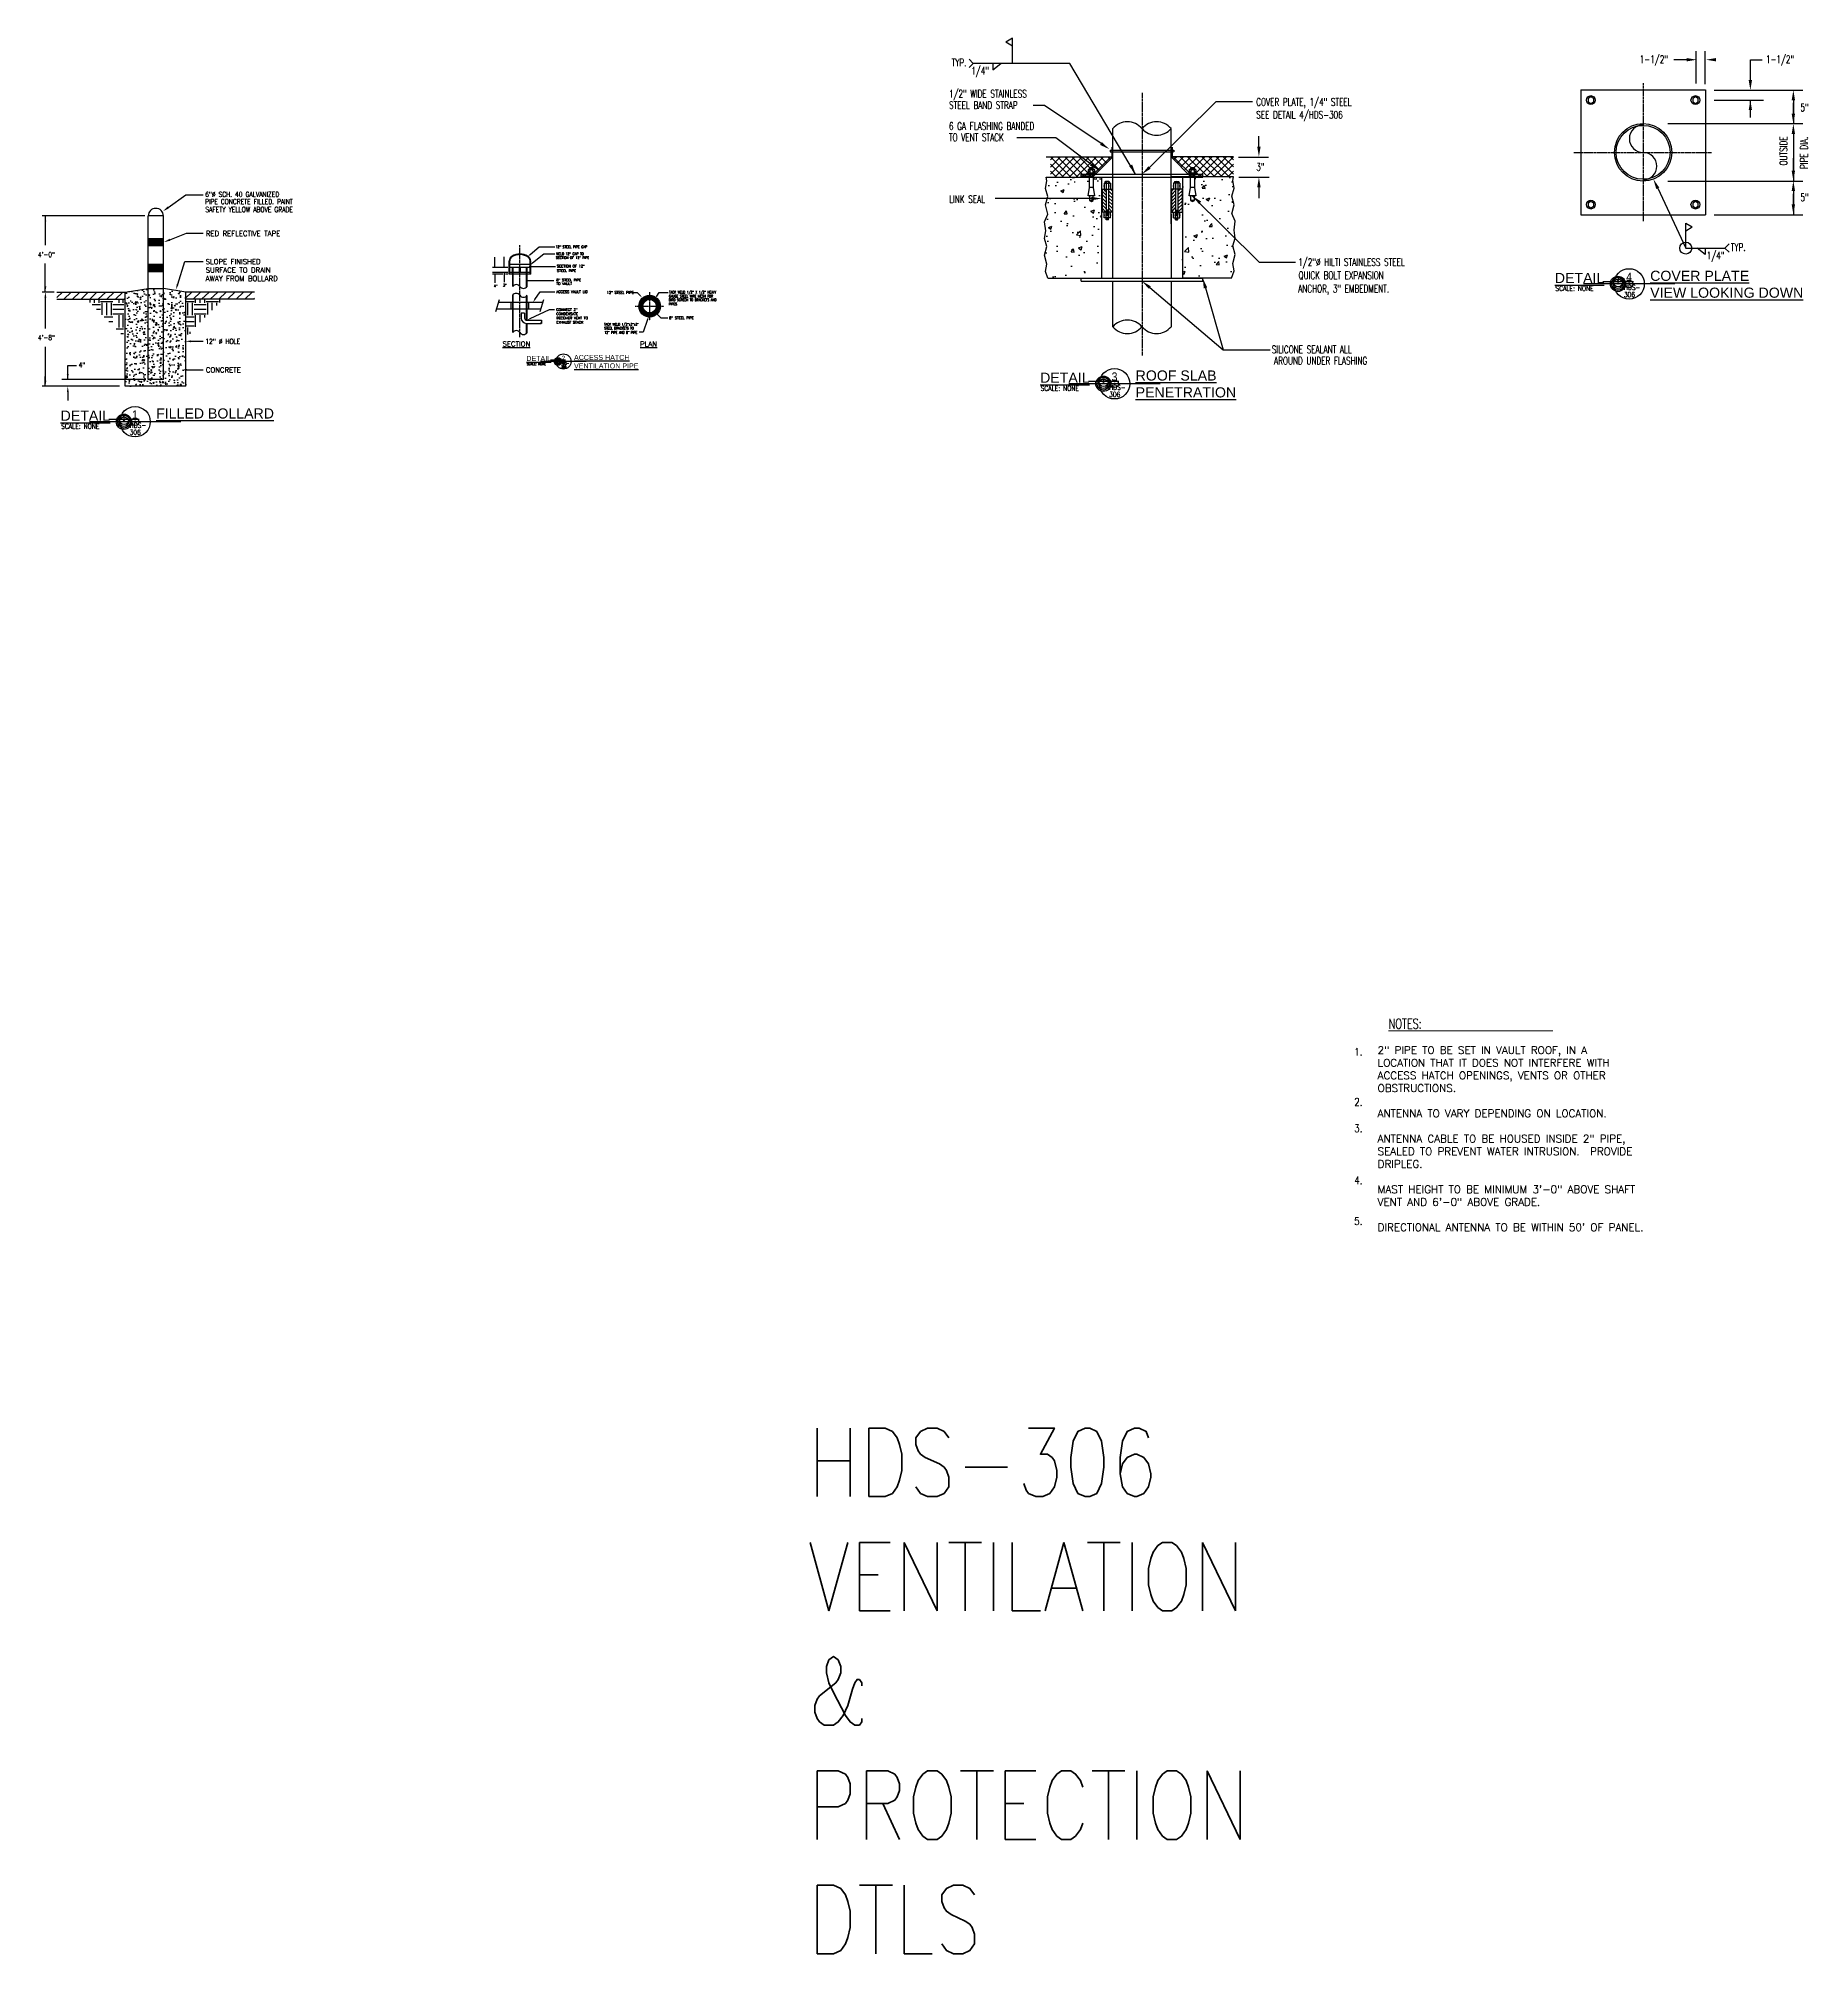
# Model space of a CAD drawing. Header units: inches. Extents: x 1657 to 4403, y -356 to 1083.
# Drawn here: x 3354 to 4403, y -356 to 779 of the extents above; entities outside this region: 2.
import ezdxf
from ezdxf.enums import TextEntityAlignment as Align

# ---------------------------------------------------------------- set-up
doc = ezdxf.new("R2010")
doc.units = ezdxf.units.IN
doc.header["$MEASUREMENT"] = 0
for name, pattern in [('CENTER', [2, 1.25, -0.25, 0.25, -0.25]), ('CENTER2', [1.125, 0.75, -0.125, 0.125, -0.125]), ('MCENTER_050%', [0.025, 0.016, -0.003, 0.003, -0.003]), ('MDASH17', [0.09375, 0.0625, -0.03125])]:
    doc.linetypes.add(name, pattern=pattern)
for name, color, linetype in [('C-NOTE', 7, 'Continuous'), ('CONCRETE', 7, 'Continuous'), ('DT-HVSO', 150, 'Continuous'), ('EX ASPHALT', 253, 'Continuous'), ('FH-TITLES', 7, 'Continuous'), ('FH-TITLES @ 1', 7, 'Continuous'), ('FH-TITLES @ 24', 7, 'Continuous'), ('FH-TITLES @ 30', 7, 'Continuous'), ('FH-TITLES @ 32', 7, 'Continuous'), ('FH-TITLES @ 40', 7, 'Continuous'), ('FH-TITLES @ 48', 7, 'Continuous'), ('FH-TITLES @ 96', 7, 'Continuous'), ('HATCH', 251, 'Continuous'), ('M-PIPE-CL', 253, 'MCENTER_050%'), ('MEXIST', 214, 'MDASH17'), ('MU-NOTES', 11, 'Continuous'), ('S-TEXT', 4, 'Continuous'), ('UTILIDOR', 164, 'Continuous')]:
    doc.layers.add(name, color=color, linetype=linetype)
doc.layers.add('VENT-N', color=7, linetype='Continuous', lineweight=25)
doc.styles.add('3_32', font='romans.shx', dxfattribs={"width": 0.8})
doc.styles.add('BOLD', font='arial.ttf')
doc.styles.add('ROMAND', font='ROMAND.SHX')
doc.styles.add('RomanS', font='romans.shx')
doc.styles.add('RomanS_not anno', font='romans.shx', dxfattribs={"width": 0.85})
doc.styles.get("Standard").update_dxf_attribs({"font": 'romans.shx'})
doc.dimstyles.get("Standard").update_dxf_attribs({"dimtxt": 0.18, "dimasz": 0.18, "dimexe": 0.18, "dimexo": 0.0625, "dimgap": 0.09, "dimtad": 0, "dimtih": 1, "dimtoh": 1, "dimdec": 4, "dimzin": 0, "dimdsep": 46, "dimtxsty": 'Standard', "dimcen": 0.09, "dimadec": 0, "dimazin": 0, "dimtfac": 1, "dimtdec": 4, "dimtofl": 0, "dimtmove": 0, "dimatfit": 3, "dimfxl": 1, "dimtolj": 1, "dimtzin": 0, "dimarcsym": 0})
pattern_1 = [(45, (3353.8308, 310.1184), (-0.3535534, 0.3535534), []), (135, (3353.8308, 310.1184), (-0.3535534, -0.3535534), [])]
pattern_2 = [(50, (1847.09, -826.856), (21.5178, -1.88256), [2.25, -24.75]), (355, (1847.09, -826.856), (-4.16254, 22.56576), [1.8, -19.8]), (100.4514, (1848.884, -827.013), (17.35528, 20.68319), [1.9122, -21.03426]), (46.1842, (1847.09, -820.856), (32.01723, -4.96557), [3.375, -37.125]), (96.6356, (1849.76, -821.27), (28.03988, 29.22354), [2.8683, -31.5514]), (351.1842, (1847.09, -820.856), (28.03986, 29.22356), [2.7, -29.7]), (21, (1850.09, -822.356), (17.90721, -12.07857), [2.25, -24.75]), (326, (1850.09, -822.356), (7.29946, 21.7545), [1.8, -19.8]), (71.4514, (1851.583, -823.363), (25.20668, 9.67591), [1.9122, -21.03426]), (37.5, (1847.091, -826.856), (0.364796, 9.986816), [0, -19.56, 0, -20.1, 0, -19.875]), (7.5, (1847.091, -826.856), (7.892086, 11.83235), [0, -11.46, 0, -19.11, 0, -7.575]), (327.5, (1840.401, -826.856), (16.014673, -0.676646), [0, -7.5, 0, -23.4, 0, -31.05]), (317.5, (1837.401, -826.856), (17.495585, 3.00315), [0, -9.75, 0, -15.54, 0, -22.05])]

# ---------------------------------------------------------------- blocks, each defined once
blk = doc.blocks.new('Subtitle_Ref_Bubble')
at = {"linetype": 'ByBlock', "lineweight": -2}
blk.add_line((9.03, 0), (-9.03, 0), dxfattribs=at)
blk.add_circle((0, 0), 3.01, dxfattribs=at)
at = {"linetype": 'ByBlock', "lineweight": -2, "style": 'BOLD', "width": 0.85}
blk.add_attdef('NUMBER', text='', height=1, dxfattribs=at).set_placement((0, 0.5), align=Align.CENTER)
at = {"linetype": 'ByBlock', "lineweight": -2, "style": 'RomanS_not anno', "width": 0.85}
blk.add_attdef('SHEET', text='', height=0.75, dxfattribs=at).set_placement((0, -0.5), align=Align.TOP_CENTER)
blk = doc.blocks.new('*U25')
at = {"layer": 'FH-TITLES @ 1'}
ref = blk.add_blockref('Subtitle_Ref_Bubble', (3404.8, 552.1), dxfattribs=dict(at, xscale=0.03125, yscale=0.03125, zscale=0.03125))
ref.add_attrib('NUMBER', '1', dxfattribs={"layer": '0', "color": 0, "linetype": 'ByBlock', "lineweight": -2, "height": 0.0547, "style": 'BOLD', "width": 0.85}).set_placement((3404.8, 552.1), align=Align.CENTER)
at = {"layer": 'FH-TITLES @ 24'}
ref = blk.add_blockref('Subtitle_Ref_Bubble', (3411.4, 552.1), dxfattribs=dict(at, xscale=0.75, yscale=0.75, zscale=0.75))
ref.add_attrib('NUMBER', '1', dxfattribs={"layer": '0', "color": 0, "linetype": 'ByBlock', "lineweight": -2, "height": 1.31, "style": 'BOLD', "width": 0.85}).set_placement((3411.4, 552.5), align=Align.CENTER)
at = {"layer": 'FH-TITLES @ 30'}
ref = blk.add_blockref('Subtitle_Ref_Bubble', (3404.8, 552.1), dxfattribs=dict(at, xscale=0.9375, yscale=0.9375, zscale=0.9375))
ref.add_attrib('NUMBER', '1', dxfattribs={"layer": '0', "color": 0, "linetype": 'ByBlock', "lineweight": -2, "height": 1.64, "style": 'BOLD', "width": 0.85}).set_placement((3404.8, 552.6), align=Align.CENTER)
at = {"layer": 'FH-TITLES @ 32'}
ref = blk.add_blockref('Subtitle_Ref_Bubble', (3404.9, 553.4), dxfattribs=at)
ref.add_attrib('NUMBER', '1', dxfattribs={"layer": '0', "color": 0, "linetype": 'ByBlock', "lineweight": -2, "height": 1.75, "style": 'BOLD', "width": 0.85}).set_placement((3404.9, 553.9), align=Align.CENTER)
at = {"layer": 'FH-TITLES @ 40'}
ref = blk.add_blockref('Subtitle_Ref_Bubble', (3404.8, 552.1), dxfattribs=dict(at, xscale=1.25, yscale=1.25, zscale=1.25))
ref.add_attrib('NUMBER', '1', dxfattribs={"layer": '0', "color": 0, "linetype": 'ByBlock', "lineweight": -2, "height": 2.19, "style": 'BOLD', "width": 0.85}).set_placement((3404.8, 552.7), align=Align.CENTER)
at = {"layer": 'FH-TITLES @ 48'}
ref = blk.add_blockref('Subtitle_Ref_Bubble', (3404.8, 552.1), dxfattribs=dict(at, xscale=1.5, yscale=1.5, zscale=1.5))
ref.add_attrib('NUMBER', '1', dxfattribs={"layer": '0', "color": 0, "linetype": 'ByBlock', "lineweight": -2, "height": 2.62, "style": 'BOLD', "width": 0.85}).set_placement((3404.8, 552.9), align=Align.CENTER)
at = {"layer": 'FH-TITLES @ 96'}
ref = blk.add_blockref('Subtitle_Ref_Bubble', (3411.4, 552.1), dxfattribs=dict(at, xscale=3, yscale=3, zscale=3))
ref.add_attrib('NUMBER', '1', dxfattribs={"layer": '0', "color": 0, "linetype": 'ByBlock', "lineweight": -2, "height": 5.25, "style": 'BOLD', "width": 0.85}).set_placement((3411.4, 553.6), align=Align.CENTER)
blk = doc.blocks.new('*U26')
at = {"layer": 'FH-TITLES @ 1'}
ref = blk.add_blockref('Subtitle_Ref_Bubble', (3662.1, 587.8), dxfattribs=dict(at, xscale=0.015625, yscale=0.015625, zscale=0.015625))
ref.add_attrib('NUMBER', '2', dxfattribs={"layer": '0', "color": 0, "linetype": 'ByBlock', "lineweight": -2, "height": 0.0273, "style": 'BOLD', "width": 0.85}).set_placement((3662.1, 587.8), align=Align.CENTER)
at = {"layer": 'FH-TITLES @ 24'}
ref = blk.add_blockref('Subtitle_Ref_Bubble', (3665.4, 587.8), dxfattribs=dict(at, xscale=0.375, yscale=0.375, zscale=0.375))
ref.add_attrib('NUMBER', '2', dxfattribs={"layer": '0', "color": 0, "linetype": 'ByBlock', "lineweight": -2, "height": 0.656, "style": 'BOLD', "width": 0.85}).set_placement((3665.4, 588), align=Align.CENTER)
at = {"layer": 'FH-TITLES @ 30'}
ref = blk.add_blockref('Subtitle_Ref_Bubble', (3662.1, 587.8), dxfattribs=dict(at, xscale=0.46875, yscale=0.46875, zscale=0.46875))
ref.add_attrib('NUMBER', '2', dxfattribs={"layer": '0', "color": 0, "linetype": 'ByBlock', "lineweight": -2, "height": 0.82, "style": 'BOLD', "width": 0.85}).set_placement((3662.1, 588), align=Align.CENTER)
at = {"layer": 'FH-TITLES @ 32'}
ref = blk.add_blockref('Subtitle_Ref_Bubble', (3662.2, 588.5), dxfattribs=dict(at, xscale=0.5, yscale=0.5, zscale=0.5))
ref.add_attrib('NUMBER', '2', dxfattribs={"layer": '0', "color": 0, "linetype": 'ByBlock', "lineweight": -2, "height": 0.875, "style": 'BOLD', "width": 0.85}).set_placement((3662.2, 588.7), align=Align.CENTER)
at = {"layer": 'FH-TITLES @ 40'}
ref = blk.add_blockref('Subtitle_Ref_Bubble', (3662.1, 587.8), dxfattribs=dict(at, xscale=0.625, yscale=0.625, zscale=0.625))
ref.add_attrib('NUMBER', '2', dxfattribs={"layer": '0', "color": 0, "linetype": 'ByBlock', "lineweight": -2, "height": 1.09, "style": 'BOLD', "width": 0.85}).set_placement((3662.1, 588.1), align=Align.CENTER)
at = {"layer": 'FH-TITLES @ 48'}
ref = blk.add_blockref('Subtitle_Ref_Bubble', (3662.1, 587.8), dxfattribs=dict(at, xscale=0.75, yscale=0.75, zscale=0.75))
ref.add_attrib('NUMBER', '2', dxfattribs={"layer": '0', "color": 0, "linetype": 'ByBlock', "lineweight": -2, "height": 1.31, "style": 'BOLD', "width": 0.85}).set_placement((3662.1, 588.2), align=Align.CENTER)
at = {"layer": 'FH-TITLES @ 96'}
ref = blk.add_blockref('Subtitle_Ref_Bubble', (3665.4, 587.8), dxfattribs=dict(at, xscale=1.5, yscale=1.5, zscale=1.5))
ref.add_attrib('NUMBER', '2', dxfattribs={"layer": '0', "color": 0, "linetype": 'ByBlock', "lineweight": -2, "height": 2.62, "style": 'BOLD', "width": 0.85}).set_placement((3665.4, 588.6), align=Align.CENTER)
blk = doc.blocks.new('*U27')
at = {"layer": 'FH-TITLES @ 1'}
ref = blk.add_blockref('Subtitle_Ref_Bubble', (4290.7, 633.8), dxfattribs=dict(at, xscale=0.03125, yscale=0.03125, zscale=0.03125))
ref.add_attrib('NUMBER', '4', dxfattribs={"layer": '0', "color": 0, "linetype": 'ByBlock', "lineweight": -2, "height": 0.0547, "style": 'BOLD', "width": 0.85}).set_placement((4290.7, 633.8), align=Align.CENTER)
at = {"layer": 'FH-TITLES @ 24'}
ref = blk.add_blockref('Subtitle_Ref_Bubble', (4297.3, 633.8), dxfattribs=dict(at, xscale=0.75, yscale=0.75, zscale=0.75))
ref.add_attrib('NUMBER', '4', dxfattribs={"layer": '0', "color": 0, "linetype": 'ByBlock', "lineweight": -2, "height": 1.31, "style": 'BOLD', "width": 0.85}).set_placement((4297.3, 634.1), align=Align.CENTER)
at = {"layer": 'FH-TITLES @ 30'}
ref = blk.add_blockref('Subtitle_Ref_Bubble', (4290.7, 633.8), dxfattribs=dict(at, xscale=0.9375, yscale=0.9375, zscale=0.9375))
ref.add_attrib('NUMBER', '4', dxfattribs={"layer": '0', "color": 0, "linetype": 'ByBlock', "lineweight": -2, "height": 1.64, "style": 'BOLD', "width": 0.85}).set_placement((4290.7, 634.2), align=Align.CENTER)
at = {"layer": 'FH-TITLES @ 32'}
ref = blk.add_blockref('Subtitle_Ref_Bubble', (4290.8, 635.1), dxfattribs=at)
ref.add_attrib('NUMBER', '4', dxfattribs={"layer": '0', "color": 0, "linetype": 'ByBlock', "lineweight": -2, "height": 1.75, "style": 'BOLD', "width": 0.85}).set_placement((4290.8, 635.6), align=Align.CENTER)
at = {"layer": 'FH-TITLES @ 40'}
ref = blk.add_blockref('Subtitle_Ref_Bubble', (4290.7, 633.8), dxfattribs=dict(at, xscale=1.25, yscale=1.25, zscale=1.25))
ref.add_attrib('NUMBER', '4', dxfattribs={"layer": '0', "color": 0, "linetype": 'ByBlock', "lineweight": -2, "height": 2.19, "style": 'BOLD', "width": 0.85}).set_placement((4290.7, 634.4), align=Align.CENTER)
at = {"layer": 'FH-TITLES @ 48'}
ref = blk.add_blockref('Subtitle_Ref_Bubble', (4290.7, 633.8), dxfattribs=dict(at, xscale=1.5, yscale=1.5, zscale=1.5))
ref.add_attrib('NUMBER', '4', dxfattribs={"layer": '0', "color": 0, "linetype": 'ByBlock', "lineweight": -2, "height": 2.62, "style": 'BOLD', "width": 0.85}).set_placement((4290.7, 634.5), align=Align.CENTER)
at = {"layer": 'FH-TITLES @ 96'}
ref = blk.add_blockref('Subtitle_Ref_Bubble', (4297.3, 633.8), dxfattribs=dict(at, xscale=3, yscale=3, zscale=3))
ref.add_attrib('NUMBER', '4', dxfattribs={"layer": '0', "color": 0, "linetype": 'ByBlock', "lineweight": -2, "height": 5.25, "style": 'BOLD', "width": 0.85}).set_placement((4297.3, 635.3), align=Align.CENTER)
blk = doc.blocks.new('*U28')
at = {"layer": 'FH-TITLES @ 1'}
ref = blk.add_blockref('Subtitle_Ref_Bubble', (3985.6, 574.6), dxfattribs=dict(at, xscale=0.03125, yscale=0.03125, zscale=0.03125))
ref.add_attrib('NUMBER', '3', dxfattribs={"layer": '0', "color": 0, "linetype": 'ByBlock', "lineweight": -2, "height": 0.0547, "style": 'BOLD', "width": 0.85}).set_placement((3985.6, 574.6), align=Align.CENTER)
at = {"layer": 'FH-TITLES @ 24'}
ref = blk.add_blockref('Subtitle_Ref_Bubble', (3992.2, 574.6), dxfattribs=dict(at, xscale=0.75, yscale=0.75, zscale=0.75))
ref.add_attrib('NUMBER', '3', dxfattribs={"layer": '0', "color": 0, "linetype": 'ByBlock', "lineweight": -2, "height": 1.31, "style": 'BOLD', "width": 0.85}).set_placement((3992.2, 575), align=Align.CENTER)
at = {"layer": 'FH-TITLES @ 30'}
ref = blk.add_blockref('Subtitle_Ref_Bubble', (3985.6, 574.6), dxfattribs=dict(at, xscale=0.9375, yscale=0.9375, zscale=0.9375))
ref.add_attrib('NUMBER', '3', dxfattribs={"layer": '0', "color": 0, "linetype": 'ByBlock', "lineweight": -2, "height": 1.64, "style": 'BOLD', "width": 0.85}).set_placement((3985.6, 575.1), align=Align.CENTER)
at = {"layer": 'FH-TITLES @ 32'}
ref = blk.add_blockref('Subtitle_Ref_Bubble', (3985.7, 575.9), dxfattribs=at)
ref.add_attrib('NUMBER', '3', dxfattribs={"layer": '0', "color": 0, "linetype": 'ByBlock', "lineweight": -2, "height": 1.75, "style": 'BOLD', "width": 0.85}).set_placement((3985.7, 576.4), align=Align.CENTER)
at = {"layer": 'FH-TITLES @ 40'}
ref = blk.add_blockref('Subtitle_Ref_Bubble', (3985.6, 574.6), dxfattribs=dict(at, xscale=1.25, yscale=1.25, zscale=1.25))
ref.add_attrib('NUMBER', '3', dxfattribs={"layer": '0', "color": 0, "linetype": 'ByBlock', "lineweight": -2, "height": 2.19, "style": 'BOLD', "width": 0.85}).set_placement((3985.6, 575.2), align=Align.CENTER)
at = {"layer": 'FH-TITLES @ 48'}
ref = blk.add_blockref('Subtitle_Ref_Bubble', (3985.6, 574.6), dxfattribs=dict(at, xscale=1.5, yscale=1.5, zscale=1.5))
ref.add_attrib('NUMBER', '3', dxfattribs={"layer": '0', "color": 0, "linetype": 'ByBlock', "lineweight": -2, "height": 2.62, "style": 'BOLD', "width": 0.85}).set_placement((3985.6, 575.3), align=Align.CENTER)
at = {"layer": 'FH-TITLES @ 96'}
ref = blk.add_blockref('Subtitle_Ref_Bubble', (3992.2, 574.6), dxfattribs=dict(at, xscale=3, yscale=3, zscale=3))
ref.add_attrib('NUMBER', '3', dxfattribs={"layer": '0', "color": 0, "linetype": 'ByBlock', "lineweight": -2, "height": 5.25, "style": 'BOLD', "width": 0.85}).set_placement((3992.2, 576.1), align=Align.CENTER)

msp = doc.modelspace()

# ---------------------------------------------------------------- hatches: boundary and pattern name
at = {"layer": 'HATCH', "linetype": 'Continuous'}
h = msp.add_hatch(dxfattribs=at)
h.set_pattern_fill('ANSI37', color=256, scale=24, style=0)
h.set_pattern_definition([(135.06132, (5980.2438, -626.0826), (2.1190487, 2.1235895), []), (45.06132, (5980.2438, -626.0826), (2.1235895, -2.1190487), [])])
h.paths.add_polyline_path([(3954.2, 709.1), (3990.6, 709.1), (3978.8, 697.1), (3954.2, 697.1)])
h = msp.add_hatch(dxfattribs=at)
h.set_pattern_fill('ANSI37', color=256, scale=24, style=0)
h.set_pattern_definition([(45, (2038.0958, -628.1922), (-2.1213203, 2.1213203), []), (135, (2038.0958, -628.1922), (-2.1213203, -2.1213203), [])])
h.paths.add_polyline_path([(4062.7, 709.2), (4026.3, 709.2), (4038.2, 697.2), (4062.7, 697.2)])
h = msp.add_hatch(dxfattribs=at)
h.set_pattern_fill('AR-CONC', color=256, scale=3, style=0)
h.set_pattern_definition(pattern_2)
h.paths.add_polyline_path([(3984.5, 697.1), (3951.7, 697.1), (3952, 694.9), (3951.3, 690.4), (3952.7, 685.7), (3951.3, 680.6), (3952.7, 675.1), (3950.6, 670.5), (3951.4, 665.3), (3950.6, 660.7), (3952.1, 656), (3950.6, 650.9), (3952.1, 645.5), (3951.2, 641.1), (3952.7, 637.2), (3984.5, 637.2)])
h = msp.add_hatch(dxfattribs=at)
h.set_pattern_fill('AR-CONC', color=256, scale=3, style=0)
h.set_pattern_definition(pattern_2)
h.paths.add_polyline_path([(4061.7, 675.5), (4063.1, 680.7), (4061.7, 685.8), (4063.1, 690.5), (4062.4, 695.1), (4062.7, 697.2), (4032.5, 697.2), (4032.5, 637.2), (4035.5, 637.2), (4061.6, 637.2), (4063.2, 641.5), (4062.4, 645.8), (4063.8, 651.3), (4062.4, 656.3), (4063.8, 661), (4063.1, 665.6), (4063.8, 670.9)])
h = msp.add_hatch(dxfattribs=at)
h.set_pattern_fill('AR-CONC', color=256, style=0)
h.set_pattern_definition([(50, (3381.807, 334.242), (7.1726, -0.62752), [0.75, -8.25]), (355, (3381.807, 334.242), (-1.38751, 7.52192), [0.6, -6.6]), (100.4514, (3382.405, 334.1895), (5.7851, 6.8944), [0.6374, -7.01142]), (46.1842, (3381.807, 336.242), (10.6724, -1.6552), [1.125, -12.375]), (96.6356, (3382.696, 336.104), (9.34663, 9.74118), [0.9561, -10.51713]), (351.184, (3381.807, 336.242), (9.3466, 9.7412), [0.9, -9.9]), (21, (3382.807, 335.742), (5.96907, -4.02619), [0.75, -8.25]), (326, (3382.807, 335.742), (2.43315, 7.2515), [0.6, -6.6]), (71.4514, (3383.3045, 335.406), (8.40223, 3.2253), [0.6374, -7.01142]), (37.5, (3381.807, 334.2418), (0.121599, 3.328939), [0, -6.52, 0, -6.7, 0, -6.625]), (7.5, (3381.807, 334.242), (2.630695, 3.944117), [0, -3.82, 0, -6.37, 0, -2.525]), (327.5, (3379.577, 334.2418), (5.338224, -0.225549), [0, -2.5, 0, -7.8, 0, -10.35]), (317.5, (3378.577, 334.242), (5.83186, 1.00105), [0, -3.25, 0, -5.18, 0, -7.35])])
h.paths.add_polyline_path([(3441.6, 629), (3426.6, 631), (3420.8, 631), (3405.6, 629), (3405.6, 573.1), (3441.6, 573.1)])
h = msp.add_hatch(dxfattribs=at)
h.set_pattern_fill('ANSI37', color=256, scale=4, style=0)
h.set_pattern_definition(pattern_1)
h.paths.add_polyline_path([(3716.4, 624.9), (3716.4, 626.5, 0.402008), (3710.5, 620.7), (3712.2, 620.7, -0.397322)])
h.paths.add_polyline_path([(3712.2, 620.5), (3710.5, 620.5, 0.402008), (3716.4, 614.6), (3716.4, 616.3, -0.397322)])
h = msp.add_hatch(dxfattribs=at)
h.set_pattern_fill('ANSI37', color=256, scale=4, style=0)
h.set_pattern_definition(pattern_1)
h.paths.add_polyline_path([(3716.6, 626.5), (3716.6, 624.9, -0.397322), (3720.8, 620.7), (3722.5, 620.7, 0.402008)])
h = msp.add_hatch(dxfattribs=at)
h.set_pattern_fill('ANSI37', color=256, scale=4, style=0)
h.set_pattern_definition([(315, (3353.8308, 931.0317), (-0.3535534, -0.3535534), []), (225, (3353.8308, 931.0317), (-0.3535534, 0.3535534), [])])
h.paths.add_polyline_path([(3716.6, 614.6), (3716.6, 616.3, 0.397322), (3720.8, 620.5), (3722.5, 620.5, -0.402008)])

# ---------------------------------------------------------------- linework, layer by layer
at = {"layer": 'C-NOTE', "linetype": 'Continuous'}
for p, q in [((3979.8, 697.7), (3990.6, 708.5)), ((3990.6, 714.8), (3990.6, 708.5)), ((4026.3, 714.8), (4026.3, 708.5)), ((4037.1, 697.7), (4026.3, 708.5))]:
    msp.add_line(p, q, dxfattribs=at)
at = {"layer": 'CONCRETE'}
for p, q in [((3951.7, 709.1), (3991.2, 709.1)), ((4062.7, 709.2), (4025.7, 709.2)), ((3951.3, 690.4), (3952, 694.9)), ((3951.7, 697.1), (3984.5, 697.1)), ((3952, 694.9), (3951.7, 697.1)), ((3984.5, 697.1), (3984.5, 637.2)), ((4062.7, 697.2), (4025.7, 697.2)), ((4032.5, 697.2), (4032.5, 637.2)), ((4062.4, 695.1), (4062.7, 697.2)), ((4063.1, 690.5), (4062.4, 695.1)), ((3952.7, 685.7), (3951.3, 690.4)), ((3951.3, 680.6), (3952.7, 685.7)), ((4061.7, 685.8), (4063.1, 690.5)), ((4063.1, 680.7), (4061.7, 685.8)), ((3950.6, 670.5), (3952.7, 675.1)), ((3951.4, 665.3), (3950.6, 670.5)), ((3952.7, 675.1), (3951.3, 680.6)), ((4061.7, 675.3), (4063.1, 680.7)), ((4063.8, 670.9), (4061.7, 675.5)), ((4063.1, 665.6), (4063.8, 670.9)), ((3950.6, 660.7), (3951.4, 665.3)), ((3952.1, 656), (3950.6, 660.7)), ((4062.4, 656.3), (4063.8, 661)), ((4063.8, 661), (4063.1, 665.6)), ((3950.6, 650.9), (3952.1, 656)), ((3952.1, 645.5), (3950.6, 650.9)), ((4063.8, 651.3), (4062.4, 656.3)), ((4062.4, 645.8), (4063.8, 651.3)), ((3951.2, 641.1), (3952.1, 645.5)), ((3952.7, 637.2), (3951.2, 641.1)), ((3952.7, 637.2), (3984.5, 637.2)), ((4061.6, 637.2), (4032.5, 637.2)), ((4061.6, 637.2), (4063.2, 641.5)), ((4063.2, 641.5), (4062.4, 645.8)), ((3405.6, 629), (3419.2, 631)), ((3405.6, 573.1), (3405.6, 629)), ((3419.2, 631), (3428.2, 631)), ((3441.6, 629), (3428.2, 631)), ((3441.6, 573.1), (3441.6, 629)), ((3441.6, 573.1), (3405.6, 573.1))]:
    msp.add_line(p, q, dxfattribs=at)
at = {"layer": 'DT-HVSO'}
for p, q in [((4268.6, 748.8), (4342.6, 748.8)), ((4268.6, 748.8), (4268.6, 674.8)), ((4342.6, 748.8), (4342.6, 674.8)), ((3991.2, 637.2), (3991.2, 725.9)), ((4025.7, 669.4), (4025.7, 725.9)), ((3989.6, 713), (3989.6, 712.1)), ((3989.6, 713), (4027.3, 713)), ((3989.6, 712.1), (4027.2, 712.1)), ((4027.3, 713), (4027.3, 712.1)), ((3979.8, 697.7), (3972.2, 697.7)), ((3972.5, 697.1), (3972.5, 698.9)), ((3972.5, 698.9), (4044.5, 698.9)), ((3972.5, 697.1), (4044.5, 697.1)), ((3980.7, 699.4), (3976.2, 699.4)), ((3976.2, 699.4), (3976.2, 698.9)), ((3976.2, 698.9), (3980.7, 698.9)), ((3976.5, 701.4), (3976.5, 699.4)), ((3976.5, 699.4), (3980.4, 699.4)), ((3980.2, 701.6), (3976.7, 701.6)), ((3977.3, 702.7), (3977.3, 701.6)), ((3979.6, 702.7), (3977.3, 702.7)), ((3977.3, 701.6), (3979.6, 701.6)), ((3977.3, 698.9), (3979.6, 698.9)), ((3977.3, 691), (3977.3, 698.9)), ((3977.5, 701.4), (3977.5, 699.4)), ((3979.4, 701.4), (3979.4, 699.4)), ((3979.6, 701.6), (3979.6, 702.7)), ((3979.6, 698.9), (3979.6, 691)), ((3980.4, 701.4), (3980.4, 699.4)), ((3980.7, 698.9), (3980.7, 699.4)), ((3986, 693.5), (3986, 690)), ((3986, 693.5), (3989.7, 693.5)), ((3986.5, 694.1), (3986.5, 693.5)), ((3987.2, 694.5), (3986.8, 694.5)), ((3988.6, 694.5), (3987.2, 694.5)), ((3987.2, 694.1), (3987.2, 693.5)), ((3987.2, 693.5), (3987.2, 675)), ((3988.9, 694.5), (3988.6, 694.5)), ((3988.6, 694.1), (3988.6, 693.5)), ((3988.6, 693.5), (3988.6, 675)), ((3989.3, 694.1), (3989.3, 693.5)), ((3989.7, 693.5), (3989.7, 690)), ((4027.2, 693.5), (4027.2, 690)), ((4030.9, 693.5), (4027.2, 693.5)), ((4027.6, 694.1), (4027.6, 693.5)), ((4028, 694.5), (4028.3, 694.5)), ((4028.3, 694.5), (4029.7, 694.5)), ((4028.3, 694.1), (4028.3, 693.5)), ((4028.3, 693.5), (4028.3, 675)), ((4029.7, 694.5), (4030.1, 694.5)), ((4029.7, 694.1), (4029.7, 693.5)), ((4029.7, 693.5), (4029.7, 675)), ((4030.4, 694.1), (4030.4, 693.5)), ((4030.9, 693.5), (4030.9, 690)), ((4040.7, 699.4), (4036.2, 699.4)), ((4036.2, 699.4), (4036.2, 698.9)), ((4036.2, 698.9), (4040.7, 698.9)), ((4036.5, 701.4), (4036.5, 699.4)), ((4036.5, 699.4), (4040.4, 699.4)), ((4040.2, 701.6), (4036.7, 701.6)), ((4037.1, 697.7), (4044.7, 697.7)), ((4037.3, 702.7), (4037.3, 701.6)), ((4039.6, 702.7), (4037.3, 702.7)), ((4037.3, 701.6), (4039.6, 701.6)), ((4037.3, 698.9), (4039.6, 698.9)), ((4037.3, 691), (4037.3, 698.9)), ((4037.5, 701.4), (4037.5, 699.4)), ((4039.4, 701.4), (4039.4, 699.4)), ((4039.6, 701.6), (4039.6, 702.7)), ((4039.6, 698.9), (4039.6, 691)), ((4040.4, 701.4), (4040.4, 699.4)), ((4040.7, 698.9), (4040.7, 699.4)), ((4044.5, 697.1), (4044.5, 698.9)), ((3976.5, 686.1), (3977.3, 691)), ((3980.4, 686.1), (3976.5, 686.1)), ((3979.6, 691), (3977.3, 691)), ((3977.3, 686.1), (3977.3, 683.2)), ((3979.6, 683.2), (3977.3, 683.2)), ((3977.3, 683.2), (3978.5, 682.6)), ((3978.5, 682.6), (3979.6, 683.2)), ((3979.6, 691), (3980.4, 686.1)), ((3979.6, 683.2), (3979.6, 686.1)), ((3987.1, 686.6), (3984.7, 689)), ((3987.2, 684.5), (3984.7, 687)), ((3987.1, 682.5), (3984.7, 684.9)), ((3987.1, 680.5), (3984.7, 682.9)), ((3984.8, 690), (3984.8, 676.4)), ((3984.8, 690), (3991, 690)), ((3987.1, 688.6), (3985.8, 690)), ((3986, 691.6), (3986, 692.2)), ((3991, 686.7), (3988.5, 689.1)), ((3991, 684.6), (3988.7, 686.9)), ((3991, 682.6), (3988.7, 684.9)), ((3991, 680.6), (3988.7, 682.9)), ((3989.7, 691.6), (3989.7, 692.2)), ((3991, 688.7), (3989.7, 690)), ((3991, 690), (3991, 676.4)), ((4025.9, 690), (4025.9, 676.4)), ((4032.2, 690), (4025.9, 690)), ((4025.9, 688.7), (4027.2, 690)), ((4025.9, 686.7), (4028.4, 689.1)), ((4025.9, 684.6), (4028.2, 686.9)), ((4025.9, 682.6), (4028.2, 684.9)), ((4025.9, 680.6), (4028.2, 682.9)), ((4027.2, 691.6), (4027.2, 692.2)), ((4029.7, 684.5), (4032.2, 687)), ((4029.8, 688.6), (4031.1, 690)), ((4029.8, 686.6), (4032.2, 689)), ((4029.8, 682.5), (4032.2, 684.9)), ((4029.8, 680.5), (4032.2, 682.9)), ((4030.9, 691.6), (4030.9, 692.2)), ((4032.2, 690), (4032.2, 676.4)), ((4036.5, 686.1), (4037.3, 691)), ((4040.4, 686.1), (4036.5, 686.1)), ((4039.6, 691), (4037.3, 691)), ((4037.3, 686.1), (4037.3, 683.2)), ((4039.6, 683.2), (4037.3, 683.2)), ((4037.3, 683.2), (4038.5, 682.6)), ((4038.5, 682.6), (4039.6, 683.2)), ((4039.6, 691), (4040.4, 686.1)), ((4039.6, 683.2), (4039.6, 686.1)), ((3428.2, 674.1), (3419.2, 674.1)), ((3419.2, 631), (3419.2, 674.1)), ((3428.2, 631), (3428.2, 674.1)), ((3987.1, 678.5), (3984.7, 680.9)), ((3987.1, 676.4), (3984.7, 678.8)), ((3987.2, 676.4), (3984.8, 676.4)), ((3986, 673), (3986, 676.4)), ((3986, 674.8), (3986, 674.3)), ((3989.7, 673), (3986, 673)), ((3988.6, 677.5), (3987.2, 677.7)), ((3988.6, 677.2), (3987.2, 677.3)), ((3988.6, 676.8), (3987.2, 676.9)), ((3988.6, 676.4), (3987.2, 676.6)), ((3987.2, 671.9), (3987.2, 676.4)), ((3988.6, 676.1), (3987.2, 676.2)), ((3988.6, 675.7), (3987.2, 675.8)), ((3988.6, 675.3), (3987.2, 675.4)), ((3988.6, 674.9), (3987.2, 675.1)), ((3988.6, 674.6), (3987.2, 674.7)), ((3988.6, 674.2), (3987.2, 674.3)), ((3988.6, 672.7), (3987.2, 672.8)), ((3988.6, 672.3), (3987.2, 672.4)), ((3988.6, 671.9), (3987.2, 672)), ((3987.3, 671.7), (3987.2, 671.9)), ((3988.5, 671.7), (3987.3, 671.7)), ((3988.5, 671.7), (3988.6, 671.9)), ((3991, 676.4), (3988.6, 676.4)), ((3988.6, 671.9), (3988.6, 676.4)), ((3991, 678.5), (3988.7, 680.8)), ((3990.8, 676.6), (3988.7, 678.8)), ((3989.7, 673), (3989.7, 676.4)), ((3989.7, 674.8), (3989.7, 674.3)), ((4025.7, 675.2), (4025.7, 637.2)), ((4025.9, 678.5), (4028.2, 680.8)), ((4025.9, 676.4), (4028.3, 676.4)), ((4026.1, 676.6), (4028.2, 678.8)), ((4027.2, 673), (4027.2, 676.4)), ((4027.2, 674.8), (4027.2, 674.3)), ((4027.2, 673), (4030.9, 673)), ((4028.3, 677.5), (4029.7, 677.7)), ((4028.3, 677.2), (4029.7, 677.3)), ((4028.3, 676.8), (4029.7, 676.9)), ((4028.3, 676.4), (4029.7, 676.6)), ((4028.3, 671.9), (4028.3, 676.4)), ((4028.3, 676.1), (4029.7, 676.2)), ((4028.3, 675.7), (4029.7, 675.8)), ((4028.3, 675.3), (4029.7, 675.4)), ((4028.3, 674.9), (4029.7, 675.1)), ((4028.3, 674.6), (4029.7, 674.7)), ((4028.3, 674.2), (4029.7, 674.3)), ((4028.3, 672.7), (4029.7, 672.8)), ((4028.3, 672.3), (4029.7, 672.4)), ((4028.3, 671.9), (4029.7, 672)), ((4028.4, 671.7), (4028.3, 671.9)), ((4028.4, 671.7), (4029.6, 671.7)), ((4029.6, 671.7), (4029.7, 671.9)), ((4029.7, 676.4), (4032.2, 676.4)), ((4029.7, 671.9), (4029.7, 676.4)), ((4029.8, 678.5), (4032.2, 680.9)), ((4029.8, 676.4), (4032.2, 678.8)), ((4030.9, 673), (4030.9, 676.4)), ((4030.9, 674.8), (4030.9, 674.3)), ((4268.6, 674.8), (4342.6, 674.8)), ((3633.2, 639.5), (3633.2, 647.5)), ((3633.6, 645.5), (3633.6, 647.5)), ((3645.6, 645.5), (3645.6, 647.5)), ((3646, 639.5), (3646, 647.5)), ((3646, 639.5), (3633.2, 639.5)), ((3633.6, 643.5), (3633.6, 645.5)), ((3633.6, 645.5), (3645.6, 645.5)), ((3645.6, 643.5), (3633.6, 643.5)), ((3633.6, 639.5), (3633.6, 643.5)), ((3645.6, 640.6), (3633.6, 640.6)), ((3645.6, 640.5), (3633.6, 640.5)), ((3635.3, 639.5), (3635.3, 643.5)), ((3635.3, 639.5), (3635.3, 632.2)), ((3635.7, 639.5), (3635.7, 643.5)), ((3635.7, 632.7), (3635.7, 639.5)), ((3639.3, 640.8), (3639.3, 643.5)), ((3639.9, 640.8), (3639.3, 640.8)), ((3639.9, 640.8), (3639.9, 643.5)), ((3643.5, 639.5), (3643.5, 643.5)), ((3643.5, 631.8), (3643.5, 639.5)), ((3643.9, 639.5), (3643.9, 643.5)), ((3643.9, 632.2), (3643.9, 639.5)), ((3645.6, 643.5), (3645.6, 645.5)), ((3645.6, 639.5), (3645.6, 643.5)), ((3972.5, 635.4), (3972.5, 637.2)), ((3972.5, 637.2), (4044.5, 637.2)), ((4044.5, 635.4), (4044.5, 637.2)), ((3419.2, 577.1), (3419.2, 630.9)), ((3428.2, 577.1), (3428.2, 631.3)), ((3635.3, 627.1), (3635.3, 605)), ((3635.7, 605.4), (3635.7, 627.5)), ((3643.5, 612.4), (3643.5, 626.6)), ((3643.9, 612.4), (3643.9, 627)), ((3716.4, 624.9), (3716.4, 626.5)), ((3716.6, 624.9), (3716.4, 624.9)), ((3716.6, 624.9), (3716.6, 626.5)), ((3972.5, 635.4), (4044.5, 635.4)), ((3991.2, 608.4), (3991.2, 635.4)), ((4025.7, 635.4), (4025.7, 608.4)), ((3640.4, 616.4), (3640.4, 613.4)), ((3642.4, 616.4), (3640.4, 616.4)), ((3642.4, 616.4), (3642.4, 613.4)), ((3712.2, 620.7), (3710.5, 620.7)), ((3712.2, 620.5), (3710.5, 620.5)), ((3712.2, 620.5), (3712.2, 620.7)), ((3716.4, 616.3), (3716.4, 614.6)), ((3716.6, 616.3), (3716.4, 616.3)), ((3716.6, 616.3), (3716.6, 614.6)), ((3720.8, 620.7), (3722.5, 620.7)), ((3720.8, 620.5), (3720.8, 620.7)), ((3720.8, 620.5), (3722.5, 620.5)), ((3643.4, 612.4), (3652.3, 612.4)), ((3643.4, 610.4), (3652.3, 610.4)), ((3643.5, 604.5), (3643.5, 610.4)), ((3643.9, 605), (3643.9, 610.4)), ((3428.2, 577.1), (3419.2, 577.1))]:
    msp.add_line(p, q, dxfattribs=at)
for points in [[(4273, 741.8), (4274.6, 740.8), (4276.3, 741.8), (4276.3, 743.7), (4274.6, 744.7), (4273, 743.7)], [(4335, 741.8), (4336.6, 740.8), (4338.3, 741.8), (4338.3, 743.7), (4336.6, 744.7), (4335, 743.7)], [(4273, 679.8), (4274.6, 678.8), (4276.3, 679.8), (4276.3, 681.7), (4274.6, 682.7), (4273, 681.7)], [(4335, 679.8), (4336.6, 678.8), (4338.3, 679.8), (4338.3, 681.7), (4336.6, 682.7), (4335, 681.7)]]:
    msp.add_lwpolyline(points, close=True, dxfattribs=at)
at = {"layer": 'DT-HVSO', "const_width": 5, "flags": 128}
for points in [[(3419.2, 658.5), (3428.2, 658.5)], [(3419.2, 643.2), (3428.2, 643.2)]]:
    msp.add_lwpolyline(points, dxfattribs=at)
at = {"layer": 'DT-HVSO'}
for centre, radius in [((4274.6, 742.8), 2.6), ((4336.6, 742.8), 2.6), ((4305.6, 711.8), 17), ((4305.6, 711.8), 16), ((4274.6, 680.8), 2.6), ((4336.6, 680.8), 2.6), ((3716.5, 620.6), 6.38), ((3716.5, 620.6), 5.97), ((3716.5, 620.6), 4.31), ((3716.5, 620.6), 3.99)]:
    msp.add_circle(centre, radius, dxfattribs=at)
for centre, radius, start, end in [((3999.8, 718.7), 11.2, 39.7654, 140.2346), ((4017.1, 718.7), 11.2, 39.7654, 140.2346), ((4305.6, 719.9), 8.15, 90, 270), ((4017.1, 733.1), 11.2, 219.7654, 320.2346), ((4305.6, 703.6), 8.15, 270, 90), ((3986.8, 694.1), 0.355, 359.8379, 180.1621), ((3987.9, 693.6), 0.886, 36.8454, 143.2357), ((3988.9, 694.1), 0.355, 359.8379, 180.1621), ((4028, 694.1), 0.355, 359.8379, 180.1621), ((4029, 693.6), 0.886, 36.7643, 143.1546), ((4030.1, 694.1), 0.355, 359.8379, 180.1621), ((3423.7, 674.1), 4.5, 0, 180), ((3637.5, 630.8), 2.58, 34.0036, 145.9964), ((3637.4, 625.6), 2.58, 34.0036, 145.9964), ((3641.7, 633.7), 2.58, 214.0036, 325.9964), ((3641.7, 628.5), 2.58, 214.0036, 325.9964), ((3643.4, 613.4), 3, 180, 270), ((3643.4, 613.4), 1, 180, 270), ((3637.5, 603.5), 2.58, 34.0036, 145.9964), ((3641.7, 606.4), 2.58, 214.0036, 325.9964), ((3652.7, 610.9), 0.603, 124.0036, 235.9964), ((3652, 611.9), 0.603, 304.0036, 55.9964), ((3652, 610.9), 0.603, 304.0036, 55.9964), ((3999.8, 601.2), 11.2, 39.7654, 140.2346), ((3999.8, 615.6), 11.2, 219.7654, 320.2346), ((4017.1, 615.6), 11.2, 219.7654, 320.2346)]:
    msp.add_arc(centre, radius, start, end, dxfattribs=at)
for centre, major_axis, ratio, start_param, end_param in [((3976.7, 701.4), (0, -0.232), 0.909091, 3.141593, 4.712389), ((3977.3, 701.4), (0, -0.232), 0.909091, 1.570796, 3.141593), ((3977.7, 701.4), (0, -0.232), 0.909091, 3.141593, 4.712389), ((3979.2, 701.4), (0, -0.232), 0.909091, 1.570796, 3.141593), ((3979.6, 701.4), (0, -0.232), 0.909091, 3.141593, 4.712389), ((3980.2, 701.4), (0, -0.232), 0.909091, 1.570796, 3.141593), ((4036.7, 701.4), (0, -0.232), 0.909091, 3.141593, 4.712389), ((4037.3, 701.4), (0, -0.232), 0.909091, 1.570796, 3.141593), ((4037.7, 701.4), (0, -0.232), 0.909091, 3.141593, 4.712389), ((4039.2, 701.4), (0, -0.232), 0.909091, 1.570796, 3.141593), ((4039.6, 701.4), (0, -0.232), 0.909091, 3.141593, 4.712389), ((4040.2, 701.4), (0, -0.232), 0.909091, 1.570796, 3.141593), ((3639.6, 647.5), (-6.38, 0), 0.624309, 3.141593, 6.283185)]:
    msp.add_ellipse(centre, major_axis=major_axis, ratio=ratio, start_param=start_param, end_param=end_param, dxfattribs=at)
msp.add_open_spline([(3645.6, 647.5), (3645.6, 648.1), (3645.4, 648.5), (3644.7, 649.5), (3644.2, 649.9), (3642.8, 650.6), (3642, 650.9), (3640.3, 651.2), (3639.4, 651.2), (3637.6, 651), (3636.8, 650.8), (3635.3, 650.1), (3634.7, 649.7), (3634, 648.9), (3633.8, 648.5), (3633.6, 647.9), (3633.6, 647.7), (3633.6, 647.5)], degree=3, knots=[3.15162, 3.15162, 3.15162, 3.15162, 3.578364, 3.578364, 4.015136, 4.015136, 4.451908, 4.451908, 4.88868, 4.88868, 5.325451, 5.325451, 5.762223, 5.762223, 6.122582, 6.122582, 6.283185, 6.283185, 6.283185, 6.283185], dxfattribs=at)
at = {"layer": 'EX ASPHALT'}
for p, q in [((3365.1, 629), (3405.6, 629)), ((3365.1, 625.7), (3368.4, 629)), ((3365.1, 624.7), (3405.6, 624.7)), ((3369.1, 624.7), (3373.5, 629)), ((3374.3, 624.7), (3378.6, 629)), ((3379.4, 624.7), (3383.7, 629)), ((3384.5, 624.7), (3388.8, 629)), ((3389.6, 624.7), (3394, 629)), ((3394.7, 624.7), (3399.1, 629)), ((3399.8, 624.7), (3404.2, 629)), ((3404.9, 624.7), (3405.6, 625.3)), ((3441.6, 625.6), (3445.1, 629)), ((3482.3, 629), (3441.6, 629)), ((3482.3, 624.7), (3441.6, 624.7)), ((3445.8, 624.7), (3450.2, 629)), ((3450.9, 624.7), (3455.3, 629)), ((3456, 624.7), (3460.4, 629)), ((3461.1, 624.7), (3465.5, 629)), ((3466.2, 624.7), (3470.6, 629)), ((3471.3, 624.7), (3475.7, 629)), ((3476.5, 624.7), (3480.8, 629)), ((3481.6, 624.7), (3482.3, 625.4)), ((3627.3, 624.4), (3625.2, 617.3)), ((3625.7, 619), (3652, 619)), ((3626.9, 623), (3653.2, 623)), ((3634.3, 623), (3634.3, 619)), ((3644.9, 619), (3644.9, 623)), ((3653.6, 624.4), (3651.5, 617.3))]:
    msp.add_line(p, q, dxfattribs=at)
at = {"layer": 'HATCH'}
for p, q in [((3384.7, 622.7), (3384.7, 624.7)), ((3387.4, 622.5), (3387.4, 624.7)), ((3390.1, 622.5), (3390.1, 624.7)), ((3401.9, 622.5), (3401.9, 624.7)), ((3404.4, 622.5), (3404.4, 624.7)), ((3447.3, 622.5), (3447.3, 624.7)), ((3450, 622.5), (3450, 624.7)), ((3452.7, 622.5), (3452.7, 624.7)), ((3461.7, 622.8), (3461.7, 624.7)), ((3385.9, 621.6), (3391, 621.6)), ((3388.6, 618.9), (3391, 618.9)), ((3391, 623.4), (3398.3, 623.4)), ((3391.9, 615.5), (3391.9, 622.5)), ((3393.1, 614.3), (3398.3, 614.3)), ((3394.7, 615.2), (3394.7, 622.5)), ((3397.4, 615.2), (3397.4, 622.5)), ((3398.3, 621.6), (3404.8, 621.6)), ((3398.3, 618.9), (3404.8, 618.9)), ((3398.3, 616.1), (3404.8, 616.1)), ((3401.9, 608), (3401.9, 615.2)), ((3404.4, 608), (3404.4, 615.2)), ((3441.6, 623.4), (3446.4, 623.4)), ((3441.6, 614.3), (3446.4, 614.3)), ((3442.7, 615.2), (3442.7, 622.5)), ((3445.4, 615.2), (3445.4, 622.5)), ((3446.4, 621.6), (3453.6, 621.6)), ((3446.4, 618.9), (3453.6, 618.9)), ((3446.4, 616.1), (3453.6, 616.1)), ((3447.3, 608.3), (3447.3, 615.2)), ((3450, 611.1), (3450, 615.2)), ((3452.7, 613.8), (3452.7, 615.2)), ((3453.6, 623.4), (3460.8, 623.4)), ((3454.5, 615.6), (3454.5, 622.5)), ((3457.2, 618.3), (3457.2, 622.5)), ((3459.9, 621), (3459.9, 622.5)), ((3395.8, 611.6), (3398.3, 611.6)), ((3400.2, 607.1), (3404.6, 607.1)), ((3402.9, 604.4), (3404.6, 604.4)), ((3441.6, 611.6), (3446.4, 611.6)), ((3441.6, 608.9), (3446.4, 608.9)), ((3442.7, 603.8), (3442.7, 608)), ((3444.1, 604.3), (3444.1, 605.3))]:
    msp.add_line(p, q, dxfattribs=at)
at = {"layer": 'M-PIPE-CL', "linetype": 'CENTER'}
for p, q in [((4305.6, 752.8), (4305.6, 670.8)), ((4008.5, 747.1), (4008.5, 591.4)), ((4264.6, 711.8), (4346.6, 711.8))]:
    msp.add_line(p, q, dxfattribs=at)
at = {"layer": 'MEXIST'}
msp.add_line((1657, 1083.2), (1656.8, 1083.2), dxfattribs=at)
at = {"layer": 'MU-NOTES'}
for p, q in [((3931.6, 779.4), (3927.8, 777.1)), ((3931.6, 774.8), (3927.8, 777.1)), ((3931.6, 764.5), (3931.6, 779.4)), ((3908.4, 764.5), (3905.9, 767)), ((3908.4, 764.5), (3905.9, 762.1)), ((3965.7, 764.5), (3908.4, 764.5)), ((3920.1, 760.7), (3924.8, 764.5)), ((3920.1, 764.5), (3920.1, 760.7)), ((4004.7, 698.9), (3965.7, 764.5)), ((4337.1, 752.7), (4337.1, 771.7)), ((4342.5, 752.3), (4342.5, 771.7)), ((3950.6, 739.6), (3943.9, 739.6)), ((3984.2, 717), (3950.6, 739.6)), ((4347.7, 748.7), (4400.4, 748.7)), ((4347.7, 742.8), (4377, 742.8)), ((4320.3, 728.8), (4400.4, 728.8)), ((3957.4, 720.4), (3934.3, 720.4)), ((3978.2, 704.7), (3957.4, 720.4)), ((4065.7, 709), (4083.5, 709)), ((4065.8, 697.1), (4083.8, 697.1)), ((4320.3, 694.8), (4400.4, 694.8)), ((3431.1, 679.1), (3441.5, 686.6)), ((3441.5, 686.6), (3451.7, 686.6)), ((3978.5, 684.4), (3921.4, 684.4)), ((3417.2, 674.1), (3356.3, 674.1)), ((3358.2, 674.1), (3358.2, 669)), ((4347.7, 674.7), (4400.4, 674.7)), ((3358.2, 669), (3358.2, 668.3)), ((3358.2, 668.8), (3358.2, 656.8)), ((3432.1, 660), (3441.9, 663.8)), ((3441.9, 663.8), (3451.7, 663.8)), ((4330.9, 655), (4330.9, 669.9)), ((4330.9, 669.9), (4334.7, 667.6)), ((4330.9, 665.2), (4334.7, 667.6)), ((3645.6, 651.2), (3651.1, 655.7)), ((3647.1, 646.2), (3653.7, 651.6)), ((3651.1, 655.7), (3660.3, 655.7)), ((3653.7, 651.6), (3660.3, 651.6)), ((4330.9, 655), (4354.1, 655)), ((4342.4, 651.2), (4337.7, 655)), ((4342.4, 655), (4342.4, 651.2)), ((4354.1, 655), (4356.6, 657.5)), ((4354.1, 655), (4356.6, 652.6)), ((3358.2, 634.1), (3358.2, 645.8)), ((3436.7, 633.6), (3440.9, 647)), ((3440.9, 647), (3451.7, 647)), ((3632.5, 643.6), (3623.3, 643.6)), ((3632.4, 640.6), (3623.3, 640.6)), ((3629.5, 639.6), (3623.3, 639.6)), ((3632.4, 639.6), (3631.1, 639.6)), ((3363.5, 629), (3356.3, 629)), ((3358.2, 634.2), (3358.2, 634.8)), ((3358.2, 629), (3358.2, 634.2)), ((3358.2, 625.7), (3358.2, 607.3)), ((3358.2, 596.4), (3358.2, 575.3)), ((3371.5, 582.3), (3371.5, 585.4)), ((3371.5, 585.4), (3376.6, 585.4)), ((3371.5, 577.1), (3371.5, 582.3)), ((3402.2, 573.1), (3356.3, 573.1)), ((3358.2, 578.2), (3358.2, 578.9)), ((3358.2, 573.1), (3358.2, 578.2)), ((3417.7, 577.1), (3367.9, 577.1)), ((3371.5, 569.7), (3371.5, 564.6))]:
    msp.add_line(p, q, dxfattribs=at)
for points in [[(4331.4, 766.7), (4323.8, 766.7)], [(4369.2, 754.7), (4369.2, 766.7), (4376.2, 766.7)], [(4013, 702.8), (4052.5, 742), (4074, 742)], [(4369.2, 732.4), (4369.2, 742.8)], [(4394.7, 742.7), (4394.7, 728.7)], [(4394.7, 734.7), (4394.7, 741.2)], [(4077.8, 715.1), (4077.8, 721.3)], [(4394.7, 722.7), (4394.7, 694.9)], [(4394.7, 700.9), (4394.7, 708.3)], [(4038.5, 685.8), (4078, 646.7), (4099.5, 646.7)], [(4077.8, 691.1), (4077.8, 684.7)], [(4314.3, 690.5), (4330.9, 655)], [(4394.7, 688.9), (4394.7, 674.9)], [(4394.7, 680.9), (4394.7, 687.1)], [(3648.5, 624.6), (3651.7, 629.1), (3660.3, 629.1)], [(3710.8, 627.1), (3709.4, 628.6), (3706.7, 628.6)], [(3720.7, 626.5), (3722.2, 628.8), (3727.5, 628.8)], [(4013.1, 631.6), (4056.6, 594.8), (4084.4, 594.8)], [(4046.1, 631.4), (4056.6, 594.8)], [(3645.7, 613.2), (3657.1, 618.6), (3660.1, 618.6)], [(3720.9, 615.9), (3723.1, 613.6), (3727.3, 613.6)], [(3715.3, 612.7), (3712.7, 605.1), (3710.3, 605.1)], [(3444.6, 599.8), (3451.7, 599.8)], [(3442.2, 582.8), (3451.7, 582.8)]]:
    msp.add_lwpolyline(points, dxfattribs=at)
msp.add_circle((4330.9, 655), 3.54, dxfattribs=at)
for points in [[(4331.4, 767.7), (4337.4, 766.7), (4331.4, 765.7)], [(4348.9, 765.7), (4342.9, 766.7), (4348.9, 767.7)], [(4370.2, 754.7), (4369.2, 748.7), (4368.2, 754.7)], [(4368.2, 736.8), (4369.2, 742.8), (4370.2, 736.8)], [(4393.7, 742.7), (4394.7, 748.7), (4395.7, 742.7)], [(4395.7, 734.7), (4394.7, 728.7), (4393.7, 734.7)], [(4393.7, 722.7), (4394.7, 728.7), (4395.7, 722.7)], [(3984.7, 717.8), (3989.1, 713.7), (3983.6, 716.2)], [(3978.8, 705.5), (3983, 701), (3977.6, 703.9)], [(4000.9, 703.5), (4004.7, 698.9), (4002.6, 704.6)], [(4078.8, 715.1), (4077.8, 709.1), (4076.8, 715.1)], [(4012.3, 703.6), (4008.5, 698.9), (4013.6, 702.1)], [(4076.8, 691.1), (4077.8, 697.1), (4078.8, 691.1)], [(4315.2, 690.9), (4311.7, 695.9), (4313.4, 690)], [(4395.7, 700.9), (4394.7, 694.9), (4393.7, 700.9)], [(4393.7, 688.9), (4394.7, 694.9), (4395.7, 688.9)], [(3978.5, 685.4), (3984.5, 684.4), (3978.5, 683.4)], [(4042.3, 681.1), (4038.5, 685.8), (4043.6, 682.6)], [(3357.7, 670.8), (3358.2, 674.1), (3358.8, 670.8)], [(3431.5, 678.6), (3427.8, 676.8), (3430.7, 679.7)], [(4395.7, 680.9), (4394.7, 674.9), (4393.7, 680.9)], [(3432.4, 659.4), (3428.4, 658.5), (3431.9, 660.6)], [(3645.8, 650.9), (3644.1, 649.9), (3645.4, 651.4)], [(3647.4, 645.9), (3645.6, 644.9), (3646.9, 646.5)], [(4047.1, 631.7), (4044.5, 637.2), (4045.1, 631.1)], [(3358.8, 632.4), (3358.2, 629), (3357.7, 632.4)], [(3358.8, 625.7), (3358.2, 629), (3357.7, 625.7)], [(3437.2, 633.4), (3435.7, 630.4), (3436.1, 633.7)], [(3648.8, 624.4), (3647.3, 623), (3648.2, 624.8)], [(3711, 627.3), (3712.1, 625.6), (3710.5, 626.8)], [(3720.9, 626.3), (3719.6, 624.8), (3720.4, 626.7)], [(4013.7, 632.4), (4008.5, 635.4), (4012.5, 630.9)], [(3645.8, 612.9), (3643.9, 612.4), (3645.5, 613.5)], [(3715, 612.9), (3716, 614.6), (3715.7, 612.6)], [(3720.6, 615.6), (3719.4, 617.3), (3721.1, 616.1)], [(3444.6, 599.2), (3441.3, 599.8), (3444.6, 600.3)], [(3372, 580.3), (3371.7, 576.9), (3370.9, 580.2)], [(3442.2, 582.3), (3438.9, 582.8), (3442.2, 583.4)], [(3358.8, 576.4), (3358.2, 573.1), (3357.7, 576.4)], [(3371, 569.7), (3371.5, 573.1), (3372.1, 569.7)]]:
    msp.add_solid(points, dxfattribs=at)
at = {"layer": 'UTILIDOR'}
msp.add_line((1657, 1083.2), (1657.3, 1083.2), dxfattribs=at)
at = {"layer": 'VENT-N', "linetype": 'CENTER'}
msp.add_line((3639.6, 602.2), (3639.6, 656.7), dxfattribs=at)
at = {"layer": 'VENT-N', "linetype": 'CENTER2'}
for p, q in [((3716.5, 629), (3716.5, 612.1)), ((3708, 620.6), (3725, 620.6))]:
    msp.add_line(p, q, dxfattribs=at)

# ---------------------------------------------------------------- block references
at = {"layer": 'FH-TITLES'}
for name in ['*U27', '*U26', '*U28', '*U25']:
    msp.add_blockref(name, (0, 0), dxfattribs=at)

# ---------------------------------------------------------------- texts
at = {"layer": 'FH-TITLES', "style": 'RomanS_not anno', "width": 0.7}
for s, height, p in [('SCALE: NONE', 3, (4253.6, 629.6)), ('306', 3, (4294.2, 626)), ('HDS-', 3, (4294.2, 630.2)), ('SCALE: NONE', 1.5, (3643.7, 585.6)), ('HDS-', 1.5, (3663.9, 586)), ('306', 1.5, (3663.9, 583.9)), ('SCALE: NONE', 3, (3948.4, 570.4)), ('306', 3, (3989, 566.8)), ('HDS-', 3, (3989, 571)), ('SCALE: NONE', 3, (3367.6, 547.9)), ('306', 3, (3408.2, 544.3)), ('HDS-', 3, (3408.2, 548.5))]:
    msp.add_text(s, height=height, dxfattribs=at).set_placement(p)
at = {"layer": 'FH-TITLES', "linetype": 'Continuous', "style": 'ROMAND'}
msp.add_text('%%USECTION', height=3, dxfattribs=at).set_placement((3629.3, 596.7))
msp.add_text('%%UPLAN', height=3, dxfattribs=at).set_placement((3715.9, 596.7), align=Align.CENTER)
at = {"layer": 'FH-TITLES', "style": 'BOLD'}
for s, insert, char_height, width, attachment_point in [('{\\LDETAIL          }', (4282.6, 634.3), 6, 28.75, 9), ('{\\LCOVER PLATE\\PVIEW LOOKING DOWN}', (4309.8, 641.6), 6, 95.949, 1), ('{\\LDETAIL          }', (3658.1, 588.1), 3, 14.375, 9), ('{\\LACCESS HATCH\\PVENTILATION PIPE}', (3671.7, 591.7), 3, 39.224, 1), ('{\\LDETAIL          }', (3977.4, 575.2), 6, 28.75, 9), ('{\\LROOF SLAB\\PPENETRATION}', (4004.7, 582.5), 6, 78.449, 1), ('{\\LDETAIL          }', (3396.6, 552.7), 6, 28.75, 9), ('{\\LFILLED BOLLARD}', (3423.9, 560), 6, 78.449, 1)]:
    msp.add_mtext(s, dxfattribs=dict(at, insert=insert, char_height=char_height, width=width, attachment_point=attachment_point))
at = {"layer": 'MU-NOTES', "style": 'RomanS'}
for s, height, width, p in [('TYP.', 4.5, 0.7, (3895.6, 762.8)), ('1/4"', 4.5, 0.7, (3907.2, 757.9)), ('1-1/2"', 4.5, 0.7, (4303.6, 764.7)), ('1-1/2"', 4.5, 0.7, (4378.4, 764.7)), ('1/2" WIDE STAINLESS', 4.5, 0.7, (3894, 744.3)), ('STEEL BAND STRAP', 4.5, 0.7, (3894.1, 737.5)), ('COVER PLATE, 1/4" STEEL', 4.5, 0.7, (4076.2, 739.4)), ('5"', 4.5, 0.7, (4398.9, 736.1)), ('6 GA FLASHING BANDED', 4.5, 0.7, (3894, 725.1)), ('SEE DETAIL 4/HDS-306', 4.5, 0.7, (4076.2, 731.8)), ('TO VENT STACK', 4.5, 0.7, (3894, 718.4)), ('3"', 4.5, 0.7, (4076.2, 700.9)), ('PIPE CONCRETE FILLED. PAINT', 3, 0.7, (3452.9, 681.1)), ('6"%%C SCH. 40 GALVANIZED ', 3, 0.7, (3453, 685.4)), ('LINK SEAL', 4.5, 0.7, (3894.1, 681.8)), ('5"', 4.5, 0.7, (4398.9, 682.8)), ('SAFETY YELLOW ABOVE GRADE', 3, 0.7, (3453.1, 676.4)), ('4\'-0"', 3, 0.7, (3353.8, 649.7)), ('12" STEEL PIPE CAP', 1.5, 0.85, (3660.8, 655)), ('WELD 12" CAP TO', 1.5, 0.85, (3661.1, 650.9)), ('SECTION OF 12" PIPE', 1.5, 0.85, (3661, 648.6)), ('1/4"', 4.5, 0.7, (4343.3, 648.4)), ('TYP.', 4.5, 0.7, (4357.6, 653.3)), ('4"', 1.5, 0.85, (3624.2, 631.8)), ('3"', 1.5, 0.85, (3629.6, 632.3)), ('TACK WELD 1/2" X 1/2" HEAVY', 1.5, 0.7, (3728.1, 628.1)), ('GAUGE STEEL WIRE MESH FOR', 1.5, 0.7, (3728, 625.8)), ('BIRD SCREEN TO BRACKETS AND', 1.5, 0.7, (3727.9, 623.6)), ('PIPES', 1.5, 0.7, (3727.9, 621.1)), ('4\'-8"', 3, 0.7, (3353.8, 600.5)), ('12" ∅ HOLE', 3, 0.7, (3453.1, 598.2)), (' SILICONE SEALANT ALL', 4.5, 0.7, (4083.3, 592.7)), ('AROUND UNDER FLASHING', 4.5, 0.7, (4086.8, 586)), ('4"', 3, 0.7, (3378, 584.3))]:
    msp.add_text(s, height=height, dxfattribs=dict(at, width=width)).set_placement(p)
at = {"layer": 'MU-NOTES', "style": 'RomanS', "width": 0.7}
for s, p in [('OUTSIDE', (4391.1, 704)), ('PIPE DIA.', (4403.2, 701.9))]:
    msp.add_text(s, height=4.5, rotation=90, dxfattribs=at).set_placement(p)
for s, p in [('1/2"%%C HILTI STAINLESS STEEL', (4101.1, 646.7)), ('QUICK BOLT EXPANSION', (4101.3, 638.9)), ('ANCHOR, 3" EMBEDMENT.', (4101.1, 631))]:
    msp.add_text(s, height=4.5, dxfattribs=at).set_placement(p, align=Align.MIDDLE_LEFT)
for s, p in [('STEEL BRACKETS TO', (3707.1, 606.8)), ('TACK WELD 1/2"x3"x3" ', (3710.9, 609.1)), ('12" PIPE AND 8" PIPE', (3709.2, 604.3))]:
    msp.add_text(s, height=1.5, dxfattribs=at).set_placement(p, align=Align.RIGHT)
at = {"layer": 'MU-NOTES', "lineweight": 20, "style": 'RomanS', "width": 0.7}
msp.add_text('%%UNOTES:                           ', height=6, dxfattribs=at).set_placement((4203.4, 192.2), align=Align.CENTER)
at = {"layer": 'MU-NOTES', "lineweight": 20, "style": 'RomanS', "width": 0.85}
for s, p in [('1.', (4134.3, 176.3)), ('2.', (4134.3, 146.6)), ('3.', (4134.3, 131)), ('4.', (4134.3, 100.1)), ('5.', (4134.3, 75.9))]:
    msp.add_text(s, height=4.5, dxfattribs=at).set_placement(p)
at = {"layer": 'MU-NOTES', "char_height": 3, "attachment_point": 1, "style": 'RomanS'}
for s, insert in [('RED REFLECTIVE TAPE', (3453.4, 665.2)), ('\\A1;SLOPE FINISHED\\PSURFACE TO DRAIN\\PAWAY FROM BOLLARD', (3453.3, 648.5)), ('CONCRETE', (3453.4, 584.3))]:
    msp.add_mtext(s, dxfattribs=dict(at, insert=insert))
at = {"layer": 'MU-NOTES', "char_height": 1.5, "width": 56.41, "attachment_point": 1, "line_spacing_factor": 0.85, "style": 'RomanS'}
for s, insert in [('8" STEEL PIPE ', (3661.2, 636.9)), ('TO VAULT', (3661.2, 634.7))]:
    msp.add_mtext(s, dxfattribs=dict(at, insert=insert))
at = {"layer": 'MU-NOTES', "char_height": 1.5, "width": 56.41, "attachment_point": 1, "style": 'RomanS'}
for s, insert in [('SECTION OF 12" ', (3661.6, 645.1)), ('STEEL PIPE', (3661.6, 642.4)), ('ACCESS VAULT LID', (3661.2, 629.9)), ('12" STEEL PIPE', (3691.1, 629.5)), ('CONNECT 2"\\PCONDENSATE\\PRECEIVER VENT TO\\PEXHAUST STACK', (3661.2, 619.3)), ('8" STEEL PIPE', (3728.1, 614.4))]:
    msp.add_mtext(s, dxfattribs=dict(at, insert=insert))
at = {"layer": 'MU-NOTES', "lineweight": 20, "insert": (4148.2, 181.8), "char_height": 4.5, "width": 166.193, "attachment_point": 1, "style": 'RomanS'}
msp.add_mtext('2" PIPE TO BE SET IN VAULT ROOF, IN A LOCATION THAT IT DOES NOT INTERFERE WITH ACCESS HATCH OPENINGS, VENTS OR OTHER OBSTRUCTIONS.\\P\\PANTENNA TO VARY DEPENDING ON LOCATION.\\P\\PANTENNA CABLE TO BE HOUSED INSIDE 2" PIPE, SEALED TO PREVENT WATER INTRUSION.  PROVIDE DRIPLEG.\\P\\PMAST HEIGHT TO BE MINIMUM 3\'-0" ABOVE SHAFT VENT AND 6\'-0" ABOVE GRADE.\\P\\PDIRECTIONAL ANTENNA TO BE WITHIN 50\' OF PANEL.', dxfattribs=at)
at = {"layer": 'S-TEXT', "insert": (3810.3, -44.5), "char_height": 40.634, "attachment_point": 1, "style": '3_32'}
msp.add_mtext_dynamic_manual_height_columns('HDS-306 VENTILATION & PROTECTION DTLS', width=244.643, gutter_width=0.469, heights=[0], dxfattribs=at)

# ---------------------------------------------------------------- leaders
at = {"layer": 'MU-NOTES'}
for points, override in [([(3624.8, 643.6), (3624.8, 649.7)], {"dimscale": 2, "dimgap": 0.09, "dimtad": 0}), ([(3630.2, 643.6), (3630.2, 649.9)], {"dimscale": 2, "dimgap": 0.09, "dimtad": 0}), ([(3624.8, 639.6), (3624.8, 634.4)], {"dimscale": 2, "dimgap": 0.09, "dimtad": 0}), ([(3630.2, 640.6), (3630.2, 634.9)], {"dimscale": 2, "dimgap": 0.09, "dimtad": 0}), ([(3644, 635.9), (3659.8, 635.9)], {"dimscale": 2, "dimgap": 0.09, "dimtad": 0, "dimfxl": 0.75}), ([(3645.1, 644.2), (3660.8, 644.2)], {"dimscale": 2, "dimgap": 0.09, "dimtad": 0, "dimfxl": 0.75})]:
    msp.add_leader(points, dimstyle='Standard', override=override, dxfattribs=at)

doc.saveas('drawing.dxf')
